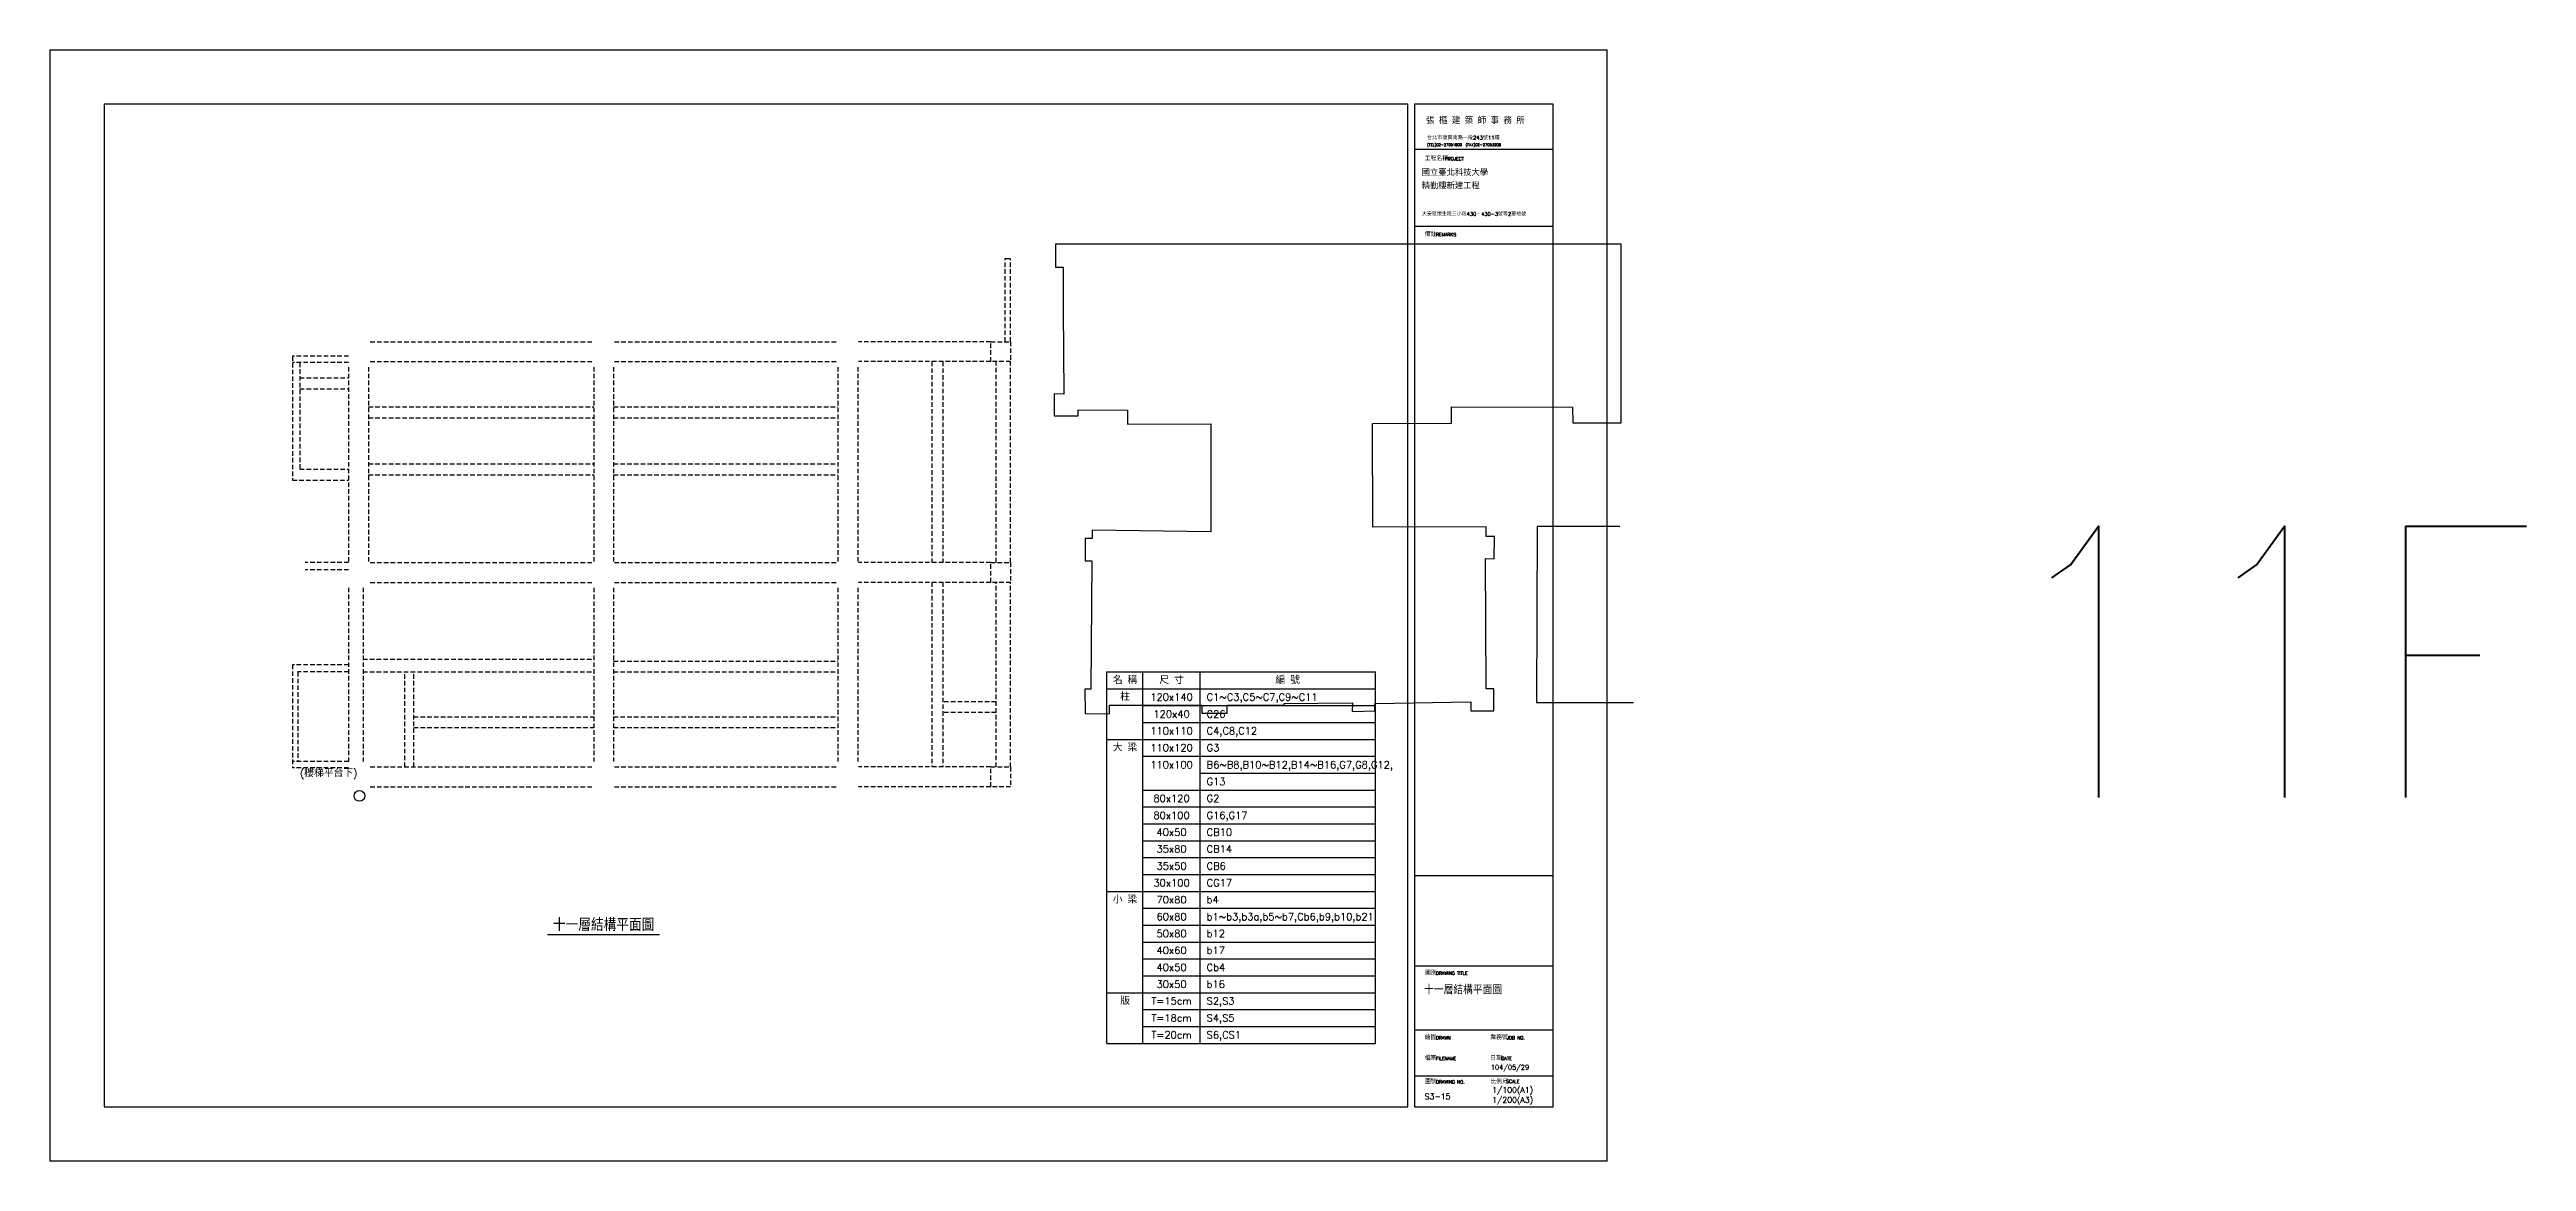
# Model space of a CAD drawing. Header units: millimetres. Extents: x -6716 to 14417, y -6142 to 137521.
# Drawn here: x -2 to 13692, y 30698 to 36843 of the extents above; entities that cross this region are included whole.
import ezdxf
from ezdxf.enums import TextEntityAlignment as Align

# ---------------------------------------------------------------- set-up
doc = ezdxf.new("R2010")
doc.units = ezdxf.units.MM
doc.header["$LTSCALE"] = 100
doc.linetypes.add('HIDDEN', pattern=[0.375, 0.25, -0.125])
for name, color, linetype in [('0-BEAM01', 4, 'HIDDEN'), ('0-BEAM02', 241, 'HIDDEN'), ('0-COL0', 7, 'HIDDEN'), ('0-NOTES', 7, 'Continuous'), ('0-TEXT01', 4, 'Continuous'), ('0-TEXTN', 4, 'Continuous'), ('0-施工圖框$0$TEXT-圖框', 3, 'Continuous'), ('0-施工圖框$0$圖框', 7, 'Continuous'), ('CTEXT', 7, 'Continuous'), ('TEXT-標題', 3, 'Continuous'), ('TITLE', 7, 'Continuous')]:
    doc.layers.add(name, color=color, linetype=linetype)
doc.layers.add('RA-Floor-Origin', color=3, linetype='Continuous', lineweight=30)
doc.layers.add('RA-Floor.BoundingBox', color=55, linetype='Continuous', lineweight=20)
doc.layers.add('鄰房', color=2, linetype='Continuous', plot=False)
doc.styles.add('0-施工圖框$0$TXT', font='romans.shx', dxfattribs={"bigfont": 'chineset.shx'})
doc.styles.add('CHINA', font='romans.shx', dxfattribs={"width": 0.8, "bigfont": 'china.shx'})

msp = doc.modelspace()

# ---------------------------------------------------------------- texts
at = {"color": 2, "lineweight": 25, "style": 'CHINA', "width": 0.8}
msp.add_text('11F', height=1500, dxfattribs=at).set_placement((13743, 32709), align=Align.RIGHT)
at = {"layer": '0-TEXT01', "style": '0-施工圖框$0$TXT'}
msp.add_text('(樓梯平台下)', height=40, dxfattribs=at).set_placement((1382, 32823))
at = {"layer": '0-TEXTN', "style": '0-施工圖框$0$TXT'}
for s, p in [('名 稱', (5944, 33357)), ('柱', (5944, 33264)), ('120x140', (6201, 33264)), ('尺 寸', (6201, 33357)), ('編 號', (6843, 33357)), ('120x40', (6201, 33170)), ('大 梁', (5944, 32984)), ('110x110', (6201, 33077)), ('110x120', (6201, 32984)), ('110x100', (6201, 32890)), ('80x120', (6201, 32704)), ('80x100', (6201, 32610)), ('40x50', (6201, 32517)), ('35x80', (6201, 32424)), ('35x50', (6201, 32330)), ('30x100', (6201, 32237)), ('小 梁', (5944, 32144)), ('70x80', (6201, 32144)), ('60x80', (6201, 32050)), ('50x80', (6201, 31957)), ('40x60', (6201, 31864)), ('40x50', (6201, 31770)), ('30x50', (6201, 31677)), ('版', (5944, 31584)), ('T=15cm', (6201, 31584)), ('T=18cm', (6201, 31490)), ('T=20cm', (6201, 31397))]:
    msp.add_text(s, height=40, dxfattribs=at).set_placement(p, align=Align.MIDDLE_CENTER)
for s, p in [('C1~C3,C5~C7,C9~C11', (6395, 33244)), ('C26', (6395, 33150)), ('C4,C8,C12', (6395, 33057)), ('G3', (6395, 32964)), ('B6~B8,B10~B12,B14~B16,G7,G8,G12,', (6395, 32870)), ('G13', (6395, 32777)), ('G2', (6395, 32684)), ('G16,G17', (6395, 32590)), ('CB10', (6395, 32497)), ('CB14', (6395, 32404)), ('CB6', (6395, 32310)), ('CG17', (6395, 32217)), ('b4', (6395, 32124)), ('b1~b3,b3a,b5~b7,Cb6,b9,b10,b21', (6395, 32030)), ('b12', (6395, 31937)), ('Cb4', (6395, 31750)), ('b17', (6395, 31844)), ('b16', (6395, 31657)), ('S2,S3', (6395, 31564)), ('S4,S5', (6395, 31470)), ('S6,CS1', (6395, 31377))]:
    msp.add_text(s, height=40, dxfattribs=at).set_placement(p)
at = {"layer": '0-施工圖框$0$TEXT-圖框', "color": 3, "style": '0-施工圖框$0$TXT'}
msp.add_text('104/05/29', height=26.9, dxfattribs=at).set_placement((7966, 31204))
at = {"layer": '0-施工圖框$0$圖框', "color": 4, "style": '0-施工圖框$0$TXT'}
for s, height, p in [('張 樞 建 築 師 事 務 所', 35, (7608, 36432)), ('台北市復興南路一段243號11樓', 21, (7613, 36345)), ('(TEL)02-27051800  (FAX)02-27053208', 14.7, (7614, 36309)), ('工程名稱', 24, (7601, 36229)), ('PROJECT', 18, (7712, 36230)), ('備註', 24, (7601, 35810)), ('REMARKS', 18, (7663, 35811)), ('圖別', 24, (7601, 31728)), ('DRAWING TITLE', 18, (7663, 31729)), ('繪圖', 24, (7601, 31371)), ('DRAWN', 18, (7663, 31372)), ('業務號', 24, (7963, 31371)), ('JOB NO.', 18, (8054, 31372)), ('檔案', 24, (7601, 31257)), ('FILENAME', 18, (7663, 31258)), ('日期', 24, (7963, 31257)), ('DATE', 18, (8025, 31258)), ('圖號', 24, (7601, 31127)), ('DRAWING NO.', 18, (7663, 31128)), ('比例尺', 24, (7964, 31127)), ('SCALE', 18, (8051, 31131))]:
    msp.add_text(s, height=height, dxfattribs=at).set_placement(p)
at = {"layer": '0-施工圖框$0$圖框', "color": 3, "style": '0-施工圖框$0$TXT'}
for s, height, p in [('國立臺北科技大學', 34, (7584, 36145)), ('精勤樓新建工程', 34, (7584, 36072)), ('大安區懷生段三小段430、430-3號等2筆地號', 20.41, (7585, 35924))]:
    msp.add_text(s, height=height, dxfattribs=at).set_placement(p)
at = {"layer": 'CTEXT', "style": '0-施工圖框$0$TXT'}
msp.add_text('十一層結構平面圖', height=70, dxfattribs=at).set_placement((3061, 31971), align=Align.CENTER)
at = {"layer": 'TEXT-標題', "ltscale": 200, "style": '0-施工圖框$0$TXT'}
for s, height, p in [('十一層結構平面圖', 45, (7597, 31622)), ('1/100(A1)', 31.5, (7973, 31077)), ('S3-15', 31.5, (7600, 31041)), ('1/200(A3)', 31.5, (7973, 31022))]:
    msp.add_text(s, height=height, dxfattribs=at).set_placement(p)

# ---------------------------------------------------------------- linework, layer by layer
at = {"layer": '0-BEAM01'}
for p, q in [((5281, 35228), (5281, 35688)), ((5281, 35688), (5311, 35688)), ((5311, 35228), (5311, 35688)), ((1771, 35228), (3001, 35228)), ((3121, 35228), (4351, 35228)), ((5201, 35228), (4471, 35228)), ((1651, 35148), (1341, 35148)), ((1651, 35113), (1341, 35113)), ((1651, 35088), (1651, 34008)), ((1761, 35088), (1761, 34008)), ((1771, 35118), (3001, 35118)), ((3006, 35088), (3006, 34008)), ((3116, 35088), (3116, 34008)), ((3121, 35118), (4351, 35118)), ((4356, 35088), (4356, 34008)), ((4466, 35088), (4466, 34008)), ((5201, 35118), (4471, 35118)), ((5231, 34008), (5231, 35118)), ((5311, 34008), (5311, 35118)), ((1651, 34008), (1411, 34008)), ((1651, 33968), (1411, 33968)), ((1771, 34008), (3001, 34008)), ((3121, 34008), (4351, 34008)), ((5201, 34008), (4471, 34008)), ((1651, 33868), (1651, 32908)), ((1731, 33868), (1731, 32908)), ((1771, 33898), (3001, 33898)), ((3006, 33868), (3006, 32908)), ((3116, 33868), (3116, 32908)), ((3121, 33898), (4351, 33898)), ((4356, 33868), (4356, 32908)), ((4466, 33868), (4466, 32908)), ((5201, 33898), (4471, 33898)), ((5231, 32878), (5231, 33898)), ((5311, 32878), (5311, 33898)), ((1651, 32908), (1341, 32908)), ((1651, 32873), (1341, 32873)), ((1771, 32878), (3001, 32878)), ((3121, 32878), (4351, 32878)), ((5201, 32878), (4471, 32878)), ((1771, 32768), (3001, 32768)), ((3121, 32768), (4351, 32768)), ((5201, 32768), (4471, 32768))]:
    msp.add_line(p, q, dxfattribs=at)
at = {"layer": '0-BEAM02'}
for p, q in [((1341, 35148), (1341, 34463)), ((1381, 35113), (1381, 34523)), ((4876, 35118), (4876, 34008)), ((4936, 35118), (4936, 34008)), ((1381, 35028), (1651, 35028)), ((1381, 34968), (1651, 34968)), ((1761, 34868), (3006, 34868)), ((1761, 34808), (3006, 34808)), ((3116, 34868), (4356, 34868)), ((3116, 34808), (4356, 34808)), ((1381, 34523), (1651, 34523)), ((1761, 34553), (3006, 34553)), ((3116, 34553), (4356, 34553)), ((1341, 34463), (1651, 34463)), ((1761, 34493), (3006, 34493)), ((3116, 34493), (4356, 34493)), ((4876, 33898), (4876, 32878)), ((4936, 33898), (4936, 32878)), ((1651, 33443), (1341, 33443)), ((1341, 33443), (1341, 32873)), ((1731, 33473), (3006, 33473)), ((3116, 33463), (4356, 33463)), ((1371, 33403), (1371, 32908)), ((1651, 33403), (1371, 33403)), ((1731, 33403), (3006, 33403)), ((1961, 32878), (1961, 33403)), ((2011, 32878), (2011, 33403)), ((3116, 33403), (4356, 33403)), ((2011, 33155), (3006, 33155)), ((3116, 33155), (4356, 33155)), ((5231, 33238), (4936, 33238)), ((5231, 33178), (4936, 33178)), ((2011, 33095), (3006, 33095)), ((3116, 33095), (4356, 33095))]:
    msp.add_line(p, q, dxfattribs=at)
at = {"layer": '0-COL0'}
for points in [[(5201, 35118), (5201, 35228), (5311, 35228), (5311, 35118), (5201, 35118)], [(5201, 33898), (5201, 34008), (5311, 34008), (5311, 33898), (5201, 33898)], [(5201, 32768), (5201, 32878), (5311, 32878), (5311, 32768), (5201, 32768)]]:
    msp.add_lwpolyline(points, dxfattribs=at)
at = {"layer": '0-NOTES'}
for p, q in [((5844, 31350), (5844, 33404)), ((5844, 33404), (7328, 33404)), ((5844, 33310), (7328, 33310)), ((6043, 31350), (6043, 33404)), ((6359, 31350), (6359, 33404)), ((7328, 31350), (7328, 33404)), ((5844, 33030), (7328, 33030)), ((5844, 32190), (7328, 32190)), ((5844, 31630), (7328, 31630)), ((5844, 31350), (7328, 31350))]:
    msp.add_line(p, q, dxfattribs=at)
at = {"layer": '0-NOTES', "color": 3}
for p, q in [((6043, 33217), (7328, 33217)), ((6043, 33124), (7328, 33124)), ((6043, 32937), (7328, 32937)), ((6043, 32750), (7328, 32750)), ((6359, 32844), (7328, 32844)), ((6043, 32657), (7328, 32657)), ((6043, 32564), (7328, 32564)), ((6043, 32470), (7328, 32470)), ((6043, 32377), (7328, 32377)), ((6043, 32284), (7328, 32284)), ((6043, 32097), (7328, 32097)), ((6043, 32004), (7328, 32004)), ((6043, 31910), (7328, 31910)), ((6043, 31817), (7328, 31817)), ((6043, 31724), (7328, 31724)), ((6043, 31537), (7328, 31537)), ((6043, 31444), (7328, 31444))]:
    msp.add_line(p, q, dxfattribs=at)
at = {"layer": '0-施工圖框$0$圖框', "color": 1}
for p, q in [((8310, 36540), (7544, 36540)), ((7544, 36540), (7544, 32276)), ((8310, 32276), (8310, 36540)), ((8310, 36290), (7544, 36290)), ((8310, 35865), (7544, 35865)), ((7544, 32276), (7544, 31000)), ((8310, 32276), (7544, 32276)), ((8310, 31000), (8310, 32276)), ((8310, 31776), (7544, 31776)), ((8310, 31423), (7544, 31423)), ((8310, 31169), (7544, 31169)), ((7544, 31000), (8310, 31000))]:
    msp.add_line(p, q, dxfattribs=at)
at = {"layer": 'Defpoints'}
for points in [[(0, 30700), (8610, 30700), (8610, 36840), (0, 36840)], [(300, 31000), (7508, 31000), (7508, 36540), (300, 36540)]]:
    msp.add_lwpolyline(points, close=True, dxfattribs=at)
at = {"layer": 'RA-Floor-Origin'}
msp.add_circle((1711, 32718), 30, dxfattribs=at)
at = {"layer": 'RA-Floor.BoundingBox', "const_width": 5}
msp.add_lwpolyline([(0, 36840), (8610, 36840), (8610, 30700), (0, 30700)], close=True, dxfattribs=at)
at = {"layer": 'TITLE', "color": 1}
msp.add_line((2751, 31951), (3370, 31951), dxfattribs=at)
at = {"layer": '鄰房', "color": 8}
for p, q in [((5559, 35767), (5560, 35640)), ((8687, 35767), (5559, 35767)), ((8687, 34779), (8687, 35767)), ((5560, 35640), (5602, 35640)), ((5602, 35640), (5601, 35405)), ((5601, 35405), (5606, 34938)), ((5552, 34939), (5551, 34819)), ((5606, 34938), (5552, 34939)), ((5551, 34819), (5684, 34818)), ((5684, 34818), (5684, 34851)), ((5684, 34851), (5958, 34849)), ((5958, 34849), (5958, 34773)), ((7749, 34778), (7748, 34868)), ((7748, 34868), (8418, 34867)), ((8418, 34867), (8419, 34779)), ((5958, 34773), (6419, 34774)), ((6419, 34774), (6419, 34177)), ((7312, 34776), (7749, 34778)), ((7314, 34203), (7312, 34776)), ((8419, 34779), (8687, 34779)), ((5762, 34140), (5723, 34141)), ((5723, 34141), (5723, 34016)), ((6419, 34177), (5762, 34186)), ((5762, 34186), (5762, 34140)), ((7941, 34205), (7314, 34203)), ((7941, 34151), (7941, 34205)), ((7987, 34151), (7941, 34151)), ((7985, 34028), (7987, 34151)), ((8223, 34206), (8218, 33234)), ((8679, 34207), (8223, 34206)), ((5723, 34016), (5761, 34016)), ((5761, 34016), (5754, 33308)), ((7940, 33310), (7936, 34029)), ((7936, 34029), (7985, 34028)), ((5754, 33308), (5722, 33308)), ((5722, 33308), (5723, 33174)), ((7983, 33310), (7940, 33310)), ((7982, 33187), (7983, 33310)), ((5723, 33174), (5857, 33172)), ((5857, 33172), (5857, 33219)), ((5857, 33219), (6369, 33219)), ((6369, 33219), (6368, 33175)), ((6368, 33175), (6508, 33175)), ((6508, 33175), (6508, 33220)), ((6508, 33220), (6823, 33220)), ((6823, 33229), (7201, 33232)), ((6823, 33220), (6823, 33229)), ((7201, 33232), (7199, 33184)), ((7199, 33184), (7324, 33187)), ((7324, 33229), (7855, 33237)), ((7324, 33187), (7324, 33229)), ((7855, 33237), (7856, 33188)), ((7856, 33188), (7982, 33187)), ((8218, 33234), (8755, 33233))]:
    msp.add_line(p, q, dxfattribs=at)

msp.set_redraw_order([(e.dxf.handle, doc.entitydb.next_handle()) for e in msp.query("TEXT MTEXT ATTDEF DIMENSION ARC_DIMENSION")])  # texts and dimensions are drawn at this point

doc.saveas('drawing.dxf')
